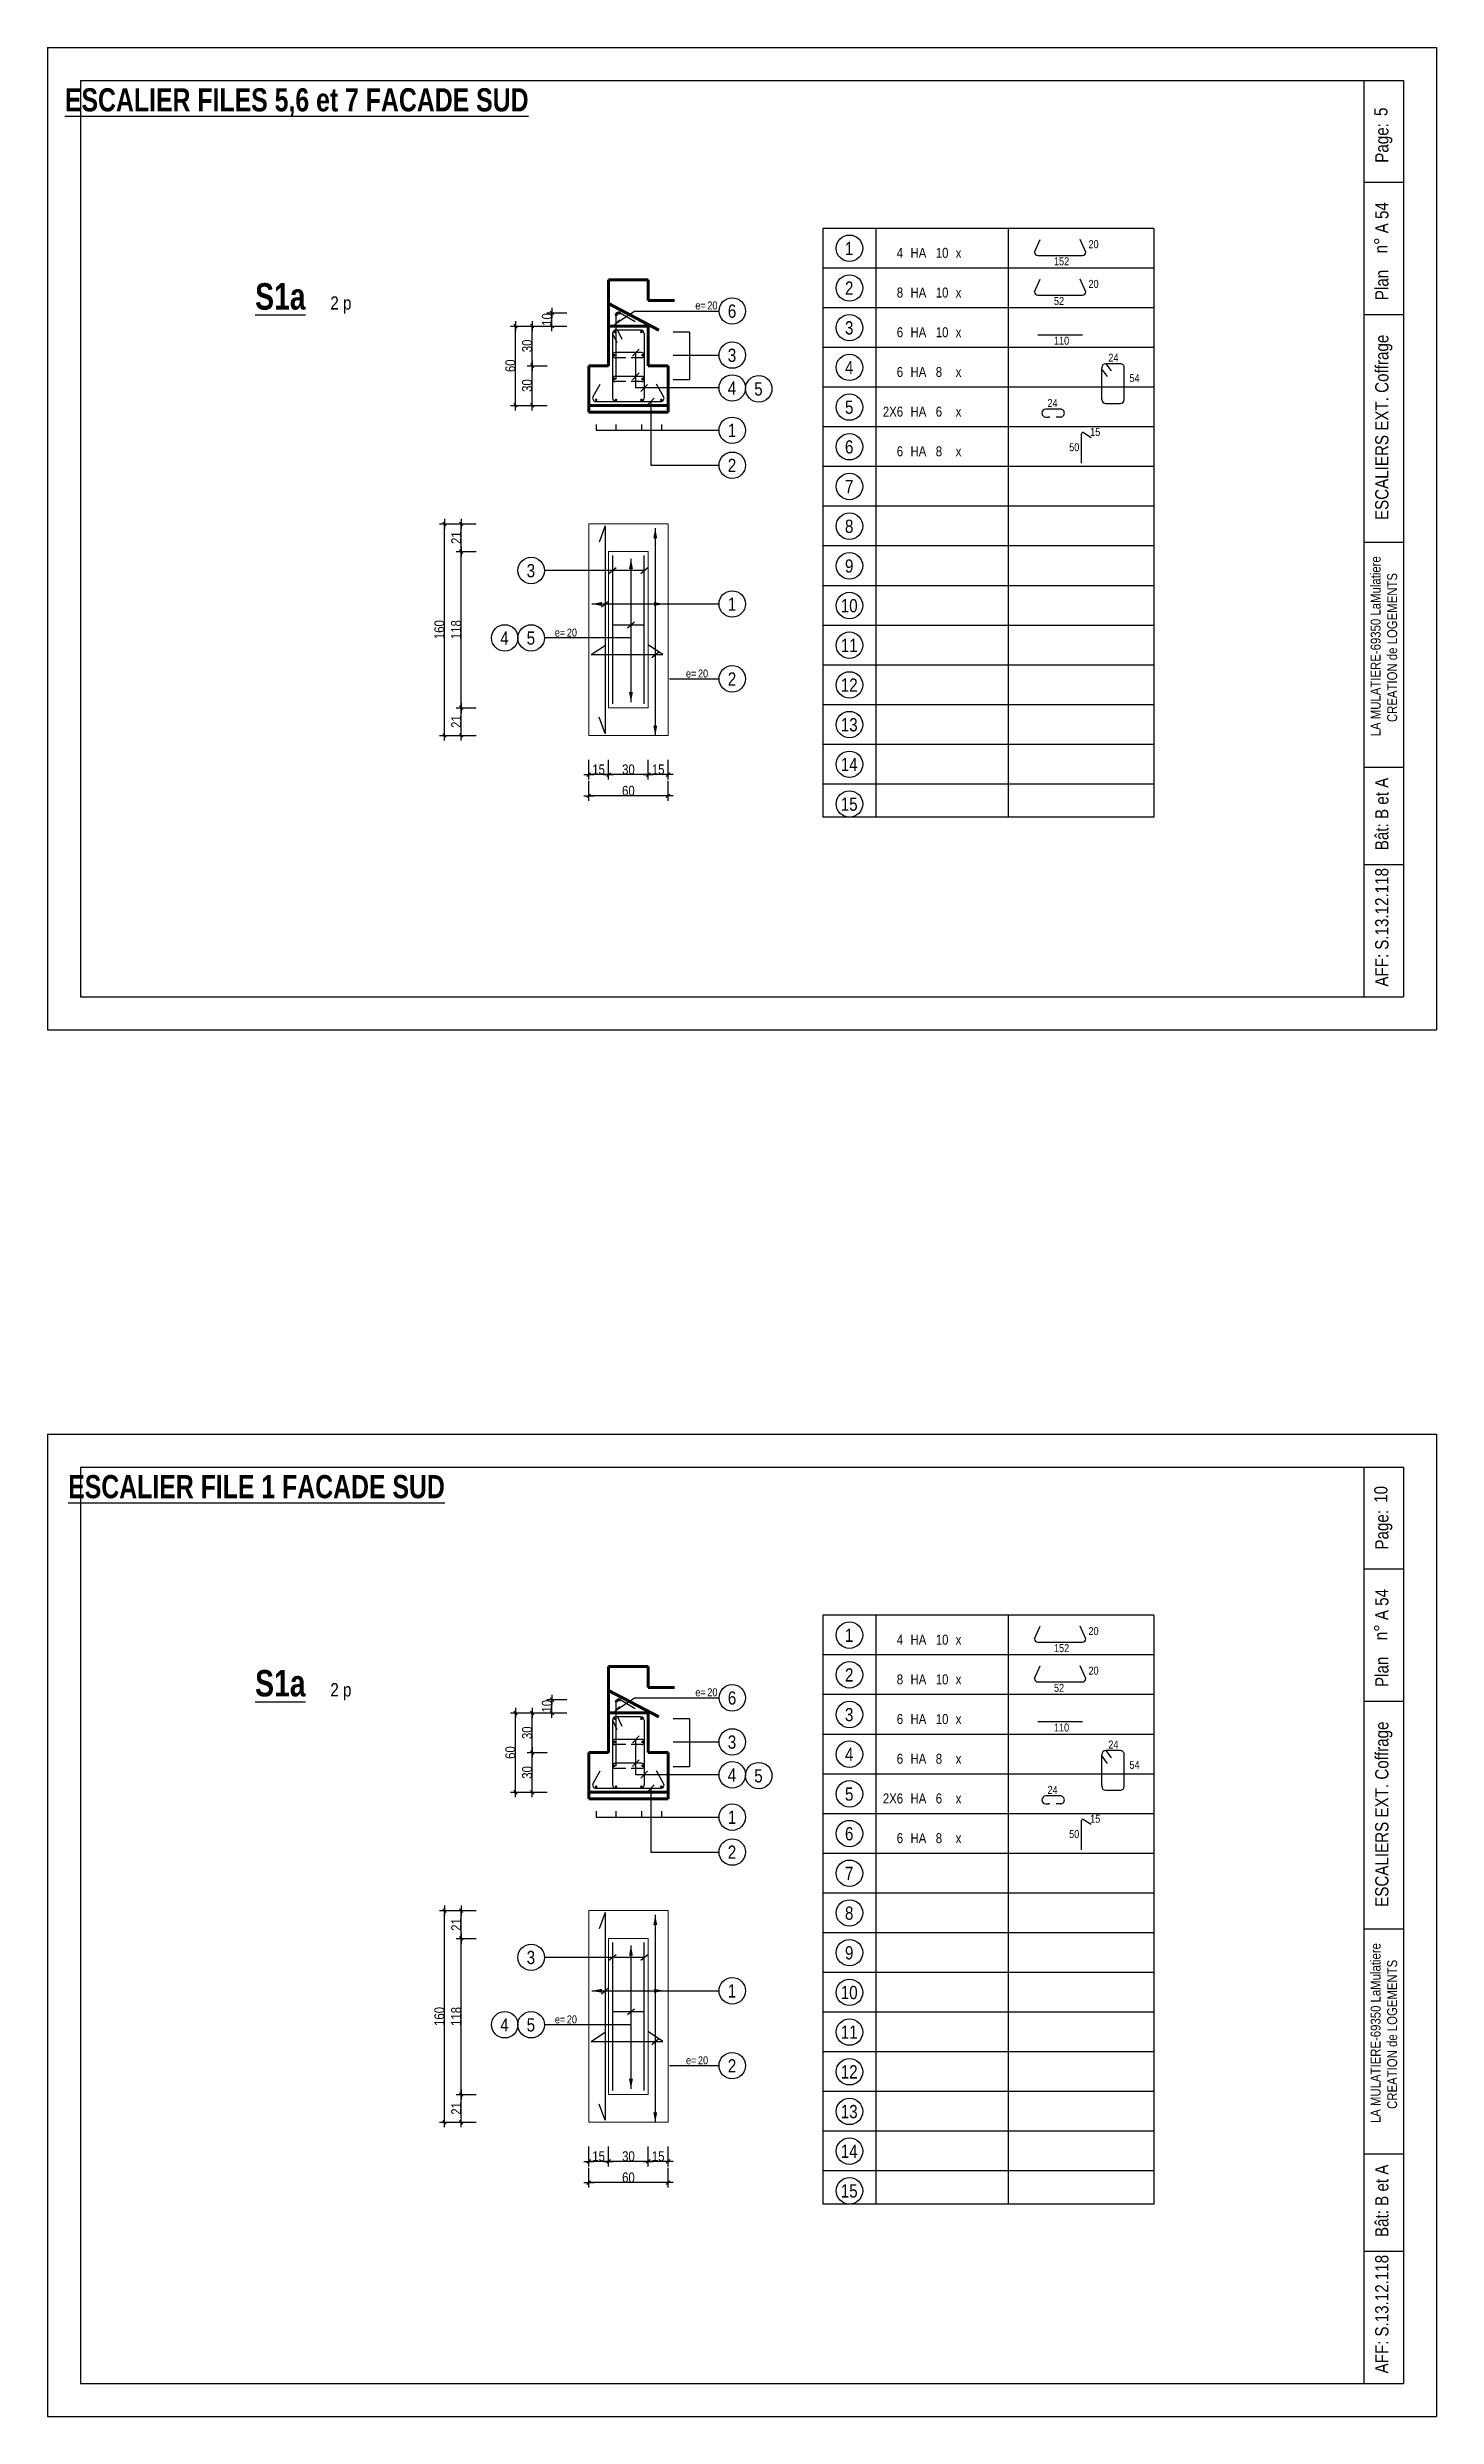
# Model space of a CAD drawing. Header units: centimetres. Extents: x 40138 to 55380, y -25189 to -21608.
# Drawn here: x 53280 to 55380, y -25189 to -21608 of the extents above; entities that cross this region are included whole.
import ezdxf
from ezdxf.enums import TextEntityAlignment as Align

# ---------------------------------------------------------------- set-up
doc = ezdxf.new("R2010")
doc.units = ezdxf.units.CM
doc.header["$LTSCALE"] = 25.4
doc.header["$PDMODE"] = 1
doc.header["$PDSIZE"] = -2
doc.linetypes.add('TIRETPT2', pattern=[12.7, 6.35, -3.175, 0, -3.175])
for name, color, linetype in [('01_cote_gen', 4, 'Continuous'), ('01_fenetres', 171, 'Continuous'), ('01_linteaux', 2, 'Continuous'), ('01_sem', 42, 'Continuous'), ('01_texte', 230, 'Continuous'), ('AA_COTES', 2, 'Continuous')]:
    doc.layers.add(name, color=color, linetype=linetype)
doc.layers.add('01_murs_coup', color=5, linetype='Continuous', lineweight=60)
doc.styles.add('impact', font='impact.ttf')
doc.styles.add('STYLE2', font='ARIALN.TTF')
doc.dimstyles.new('JB25', dxfattribs={"dimscale": 0.1, "dimtxt": 150, "dimasz": 15, "dimexe": 0.1, "dimexo": 0.1, "dimgap": 0.09, "dimtad": 1, "dimdec": 1, "dimlfac": 0.5, "dimdsep": 46, "dimtxsty": 'STYLE2', "dimblk1": 'BOND_G', "dimblk2": 'BOND_D', "dimsah": 1, "dimcen": 1.5, "dimdle": 0.01, "dimse1": 1, "dimse2": 1, "dimclrd": 4, "dimclre": 2, "dimclrt": 6, "dimazin": 2, "dimtfac": 2.333333, "dimtdec": 1, "dimtix": 1, "dimtmove": 2, "dimatfit": 3, "dimldrblk": 'BOND_G', "dimfxl": 1, "dimtolj": 1, "dimtzin": 0, "dimarcsym": 0})

msp = doc.modelspace()

# ---------------------------------------------------------------- texts
at = {"layer": '01_texte', "style": 'impact'}
for s, p in [('%%UESCALIER FILES 5,6 et 7 FACADE SUD', (53657.04, -21714.92)), ('%%UESCALIER FILE 1 FACADE SUD', (53596.25, -23811.22))]:
    msp.add_text(s, height=35, dxfattribs=at).set_placement(p, align=Align.BOTTOM_CENTER)
at = {"layer": '01_texte', "style": 'STYLE2'}
for s, height, p in [('5', 20, (55305.83, -21711.39)), ('Page:', 20, (55307.27, -21782.07)), ('A 54', 20, (55307.27, -21888.72)), ('n%%D', 20, (55305.83, -21919.06)), ('Plan', 20, (55307.27, -21989.74)), ('ESCALIERS EXT. Coffrage', 20, (55307.27, -22322.07)), ('LA MULATIERE-69350 LaMulatiere', 15, (55295.41, -22648.98)), ('CREATION de LOGEMENTS', 15, (55320.41, -22627.5)), ('Bât: B et A', 20, (55307.27, -22821.2)), ('S.13.12.118', 20, (55307.27, -22971.7)), ('AFF:', 20, (55307.27, -23027.36)), ('10', 20, (55305.83, -23807.69)), ('Page:', 20, (55307.27, -23878.37)), ('A 54', 20, (55307.27, -23985.01)), ('n%%D', 20, (55305.83, -24015.36)), ('Plan', 20, (55307.27, -24086.04)), ('ESCALIERS EXT. Coffrage', 20, (55307.27, -24418.37)), ('LA MULATIERE-69350 LaMulatiere', 15, (55295.41, -24745.28)), ('CREATION de LOGEMENTS', 15, (55320.41, -24723.8)), ('Bât: B et A', 20, (55307.27, -24917.49)), ('S.13.12.118', 20, (55307.27, -25067.99)), ('AFF:', 20, (55307.27, -25123.66))]:
    msp.add_text(s, height=height, rotation=90, dxfattribs=at).set_placement(p)
for s, p in [('1', (54492.16, -21911.57)), ('2', (54492.16, -21971.57)), ('6', (54315.07, -22006.36)), ('3', (54492.16, -22031.57)), ('3', (54315.01, -22073.02)), ('4', (54492.16, -22091.57)), ('4', (54315.01, -22122.69)), ('5', (54354.97, -22123.98)), ('5', (54492.16, -22151.57)), ('1', (54315.01, -22186.69)), ('6', (54492.16, -22211.57)), ('2', (54315.01, -22239.5)), ('7', (54492.16, -22271.57)), ('8', (54492.16, -22331.57)), ('9', (54492.16, -22391.57)), ('3', (54011.02, -22398.64)), ('1', (54315.01, -22449.21)), ('10', (54492.16, -22451.57)), ('4', (53971.02, -22500.5)), ('5', (54011.02, -22500.5)), ('11', (54492.16, -22511.57)), ('2', (54315.01, -22562.39)), ('12', (54492.16, -22571.57)), ('13', (54492.16, -22631.57)), ('14', (54492.16, -22691.57)), ('15', (54492.16, -22751.57)), ('1', (54492.16, -24007.87)), ('2', (54492.16, -24067.87)), ('6', (54315.07, -24102.66)), ('3', (54492.16, -24127.87)), ('3', (54315.01, -24169.32)), ('4', (54315.01, -24218.99)), ('4', (54492.16, -24187.87)), ('5', (54354.97, -24220.28)), ('5', (54492.16, -24247.87)), ('1', (54315.01, -24282.99)), ('6', (54492.16, -24307.87)), ('2', (54315.01, -24335.8)), ('7', (54492.16, -24367.87)), ('8', (54492.16, -24427.87)), ('3', (54011.02, -24494.94)), ('9', (54492.16, -24487.87)), ('1', (54315.01, -24545.51)), ('10', (54492.16, -24547.87)), ('4', (53971.02, -24596.8)), ('5', (54011.02, -24596.8)), ('11', (54492.16, -24607.87)), ('2', (54315.01, -24658.69)), ('12', (54492.16, -24667.87)), ('13', (54492.16, -24727.87)), ('14', (54492.16, -24787.87)), ('15', (54492.16, -24847.87))]:
    msp.add_text(s, height=20, dxfattribs=at).set_placement(p, align=Align.MIDDLE_CENTER)
for s, p in [('4', (54573.65, -21925.75)), ('8', (54573.65, -21985.75)), ('6', (54573.65, -22045.75)), ('6', (54573.65, -22105.75)), ('2X6', (54573.65, -22165.75)), ('6', (54573.65, -22225.75)), ('4', (54573.65, -24022.04)), ('8', (54573.65, -24082.04)), ('6', (54573.65, -24142.04)), ('6', (54573.65, -24202.04)), ('2X6', (54573.65, -24262.04)), ('6', (54573.65, -24322.04))]:
    msp.add_text(s, height=15, dxfattribs=at).set_placement(p, align=Align.RIGHT)
at = {"layer": '01_texte'}
for s, height, style, p in [('HA', 15, 'STYLE2', (54584.86, -21925.75)), ('10', 15, 'STYLE2', (54623.02, -21925.75)), ('x', 15, 'STYLE2', (54653.12, -21925.75)), ('20', 12, 'STYLE2', (54853.91, -21911.17)), ('152', 12, 'STYLE2', (54801.71, -21937.01)), ('%%US1a', 40, 'impact', (53594.14, -22004.05)), ('2 p', 20, 'STYLE2', (53707.9, -22004)), ('HA', 15, 'STYLE2', (54584.86, -21985.75)), ('10', 15, 'STYLE2', (54623.02, -21985.75)), ('x', 15, 'STYLE2', (54653.12, -21985.75)), ('52', 12, 'STYLE2', (54801.71, -21997.01)), ('20', 12, 'STYLE2', (54853.91, -21971.17)), ('e= ', 12, 'STYLE2', (54259.57, -22003.73)), ('20', 12, 'STYLE2', (54277.73, -22003.73)), ('HA', 15, 'STYLE2', (54584.86, -22045.75)), ('10', 15, 'STYLE2', (54623.02, -22045.75)), ('x', 15, 'STYLE2', (54653.12, -22045.75)), ('110', 12, 'STYLE2', (54801.71, -22057.01)), ('HA', 15, 'STYLE2', (54584.86, -22105.75)), ('8', 15, 'STYLE2', (54623.02, -22105.75)), ('x', 15, 'STYLE2', (54653.12, -22105.75)), ('24', 12, 'STYLE2', (54883.84, -22082.75)), ('54', 12, 'STYLE2', (54915.88, -22113.54)), ('HA', 15, 'STYLE2', (54584.86, -22165.75)), ('6', 15, 'STYLE2', (54623.02, -22165.75)), ('x', 15, 'STYLE2', (54653.12, -22165.75)), ('24', 12, 'STYLE2', (54791.96, -22151.27)), ('15', 12, 'STYLE2', (54856.38, -22194.93)), ('HA', 15, 'STYLE2', (54584.86, -22225.75)), ('8', 15, 'STYLE2', (54623.02, -22225.75)), ('x', 15, 'STYLE2', (54653.12, -22225.75)), ('50', 12, 'STYLE2', (54824.67, -22218.08)), ('e= ', 12, 'STYLE2', (54047.2, -22498.22)), ('20', 12, 'STYLE2', (54065.36, -22498.22)), ('e= ', 12, 'STYLE2', (54245.43, -22560.11)), ('20', 12, 'STYLE2', (54263.59, -22560.11)), ('HA', 15, 'STYLE2', (54584.86, -24022.04)), ('10', 15, 'STYLE2', (54623.02, -24022.04)), ('x', 15, 'STYLE2', (54653.12, -24022.04)), ('152', 12, 'STYLE2', (54801.71, -24033.31)), ('20', 12, 'STYLE2', (54853.91, -24007.47)), ('%%US1a', 40, 'impact', (53594.14, -24100.34)), ('20', 12, 'STYLE2', (54853.91, -24067.47)), ('2 p', 20, 'STYLE2', (53707.9, -24100.3)), ('e= ', 12, 'STYLE2', (54259.57, -24100.03)), ('20', 12, 'STYLE2', (54277.73, -24100.03)), ('HA', 15, 'STYLE2', (54584.86, -24082.04)), ('10', 15, 'STYLE2', (54623.02, -24082.04)), ('x', 15, 'STYLE2', (54653.12, -24082.04)), ('52', 12, 'STYLE2', (54801.71, -24093.31)), ('HA', 15, 'STYLE2', (54584.86, -24142.04)), ('10', 15, 'STYLE2', (54623.02, -24142.04)), ('x', 15, 'STYLE2', (54653.12, -24142.04)), ('110', 12, 'STYLE2', (54801.71, -24153.31)), ('24', 12, 'STYLE2', (54883.84, -24179.05)), ('HA', 15, 'STYLE2', (54584.86, -24202.04)), ('8', 15, 'STYLE2', (54623.02, -24202.04)), ('x', 15, 'STYLE2', (54653.12, -24202.04)), ('54', 12, 'STYLE2', (54915.88, -24209.84)), ('24', 12, 'STYLE2', (54791.96, -24247.57)), ('HA', 15, 'STYLE2', (54584.86, -24262.04)), ('6', 15, 'STYLE2', (54623.02, -24262.04)), ('x', 15, 'STYLE2', (54653.12, -24262.04)), ('15', 12, 'STYLE2', (54856.38, -24291.23)), ('HA', 15, 'STYLE2', (54584.86, -24322.04)), ('8', 15, 'STYLE2', (54623.02, -24322.04)), ('x', 15, 'STYLE2', (54653.12, -24322.04)), ('50', 12, 'STYLE2', (54824.67, -24314.38)), ('e= ', 12, 'STYLE2', (54047.2, -24594.52)), ('20', 12, 'STYLE2', (54065.36, -24594.52)), ('e= ', 12, 'STYLE2', (54245.43, -24656.4)), ('20', 12, 'STYLE2', (54263.59, -24656.4))]:
    msp.add_text(s, height=height, dxfattribs=dict(at, style=style)).set_placement(p)

# ---------------------------------------------------------------- blocks, each defined once
blk = doc.blocks.new('BOND_G')
at = {"layer": 'AA_COTES', "color": 0}
for p, q in [((5, 0), (-5, 0)), ((1.8, 1.8), (-1.8, -1.8)), ((0, -5), (0, 15))]:
    blk.add_line(p, q, dxfattribs=at)
blk = doc.blocks.new('BOND_D')
at = {"layer": 'AA_COTES', "color": 0}
for p, q in [((5, 0), (-5, 0)), ((-1.8, -1.8), (1.8, 1.8)), ((0, 5), (0, -15))]:
    blk.add_line(p, q, dxfattribs=at)
blk = doc.blocks.new('*D422')
at = {"layer": '01_cote_gen', "color": 4, "linetype": 'Continuous', "lineweight": -2, "transparency": 16777216}
blk.add_line((53880.4, -22646.3), (53880.4, -22329.3), dxfattribs=at)
at = {"layer": 'Defpoints', "color": 0, "linetype": 'Continuous', "transparency": 16777216}
for p in [(53880.4, -22327.8), (53932.9, -22327.8), (53932.9, -22647.8)]:
    blk.add_point(p, dxfattribs=at)
at = {"layer": '01_cote_gen', "color": 4, "linetype": 'Continuous', "lineweight": -2, "transparency": 16777216, "xscale": 1.5, "yscale": 1.5, "zscale": 1.5}
for name, p, rotation in [('BOND_D', (53880.4, -22327.8), 90), ('BOND_G', (53880.4, -22647.8), 270)]:
    blk.add_blockref(name, p, dxfattribs=dict(at, rotation=rotation))
at = {"layer": '01_cote_gen', "color": 6, "linetype": 'Continuous', "lineweight": 0, "transparency": 16777216, "insert": (53872.7, -22487.8), "char_height": 15, "attachment_point": 5, "rotation": 90, "style": 'STYLE2'}
blk.add_mtext('\\A1;160', dxfattribs=at)
blk = doc.blocks.new('*D429')
at = {"layer": '01_cote_gen', "color": 4, "linetype": 'Continuous', "lineweight": -2, "transparency": 16777216}
blk.add_line((54216.9, -22739), (54099.9, -22739), dxfattribs=at)
at = {"layer": 'Defpoints', "color": 0, "linetype": 'Continuous', "transparency": 16777216}
for p in [(54098.4, -22629), (54218.4, -22629), (54098.4, -22739)]:
    blk.add_point(p, dxfattribs=at)
at = {"layer": '01_cote_gen', "color": 4, "linetype": 'Continuous', "lineweight": -2, "transparency": 16777216, "xscale": 1.5, "yscale": 1.5, "zscale": 1.5, "rotation": 180}
blk.add_blockref('BOND_D', (54098.4, -22739), dxfattribs=at)
at = {"layer": '01_cote_gen', "color": 4, "linetype": 'Continuous', "lineweight": -2, "transparency": 16777216, "xscale": 1.5, "yscale": 1.5, "zscale": 1.5}
blk.add_blockref('BOND_G', (54218.4, -22739), dxfattribs=at)
at = {"layer": '01_cote_gen', "color": 6, "linetype": 'Continuous', "lineweight": 0, "transparency": 16777216, "insert": (54158.4, -22731.4), "char_height": 15, "attachment_point": 5, "style": 'STYLE2'}
blk.add_mtext('\\A1;60', dxfattribs=at)
blk = doc.blocks.new('*D430')
at = {"layer": '01_cote_gen', "color": 4, "linetype": 'Continuous', "lineweight": -2, "transparency": 16777216}
blk.add_line((54216.9, -22706.9), (54189.9, -22706.9), dxfattribs=at)
at = {"layer": 'Defpoints', "color": 0, "linetype": 'Continuous', "transparency": 16777216}
for p in [(54188.4, -22605.8), (54218.4, -22605.8), (54188.4, -22706.9)]:
    blk.add_point(p, dxfattribs=at)
at = {"layer": '01_cote_gen', "color": 4, "linetype": 'Continuous', "lineweight": -2, "transparency": 16777216, "xscale": 1.5, "yscale": 1.5, "zscale": 1.5, "rotation": 180}
blk.add_blockref('BOND_D', (54188.4, -22706.9), dxfattribs=at)
at = {"layer": '01_cote_gen', "color": 4, "linetype": 'Continuous', "lineweight": -2, "transparency": 16777216, "xscale": 1.5, "yscale": 1.5, "zscale": 1.5}
blk.add_blockref('BOND_G', (54218.4, -22706.9), dxfattribs=at)
at = {"layer": '01_cote_gen', "color": 6, "linetype": 'Continuous', "lineweight": 0, "transparency": 16777216, "insert": (54203.4, -22699.2), "char_height": 15, "attachment_point": 5, "style": 'STYLE2'}
blk.add_mtext('\\A1;15', dxfattribs=at)
blk = doc.blocks.new('*D431')
at = {"layer": '01_cote_gen', "color": 4, "linetype": 'Continuous', "lineweight": -2, "transparency": 16777216}
blk.add_line((54186.9, -22706.9), (54129.9, -22706.9), dxfattribs=at)
at = {"layer": 'Defpoints', "color": 0, "linetype": 'Continuous', "transparency": 16777216}
for p in [(54128.4, -22605.8), (54188.4, -22605.8), (54128.4, -22706.9)]:
    blk.add_point(p, dxfattribs=at)
at = {"layer": '01_cote_gen', "color": 4, "linetype": 'Continuous', "lineweight": -2, "transparency": 16777216, "xscale": 1.5, "yscale": 1.5, "zscale": 1.5, "rotation": 180}
blk.add_blockref('BOND_D', (54128.4, -22706.9), dxfattribs=at)
at = {"layer": '01_cote_gen', "color": 4, "linetype": 'Continuous', "lineweight": -2, "transparency": 16777216, "xscale": 1.5, "yscale": 1.5, "zscale": 1.5}
blk.add_blockref('BOND_G', (54188.4, -22706.9), dxfattribs=at)
at = {"layer": '01_cote_gen', "color": 6, "linetype": 'Continuous', "lineweight": 0, "transparency": 16777216, "insert": (54158.4, -22699.2), "char_height": 15, "attachment_point": 5, "style": 'STYLE2'}
blk.add_mtext('\\A1;30', dxfattribs=at)
blk = doc.blocks.new('*D432')
at = {"layer": '01_cote_gen', "color": 4, "linetype": 'Continuous', "lineweight": -2, "transparency": 16777216}
blk.add_line((54126.9, -22706.9), (54099.9, -22706.9), dxfattribs=at)
at = {"layer": 'Defpoints', "color": 0, "linetype": 'Continuous', "transparency": 16777216}
for p in [(54098.4, -22594.8), (54128.4, -22605.8), (54098.4, -22706.9)]:
    blk.add_point(p, dxfattribs=at)
at = {"layer": '01_cote_gen', "color": 4, "linetype": 'Continuous', "lineweight": -2, "transparency": 16777216, "xscale": 1.5, "yscale": 1.5, "zscale": 1.5, "rotation": 180}
blk.add_blockref('BOND_D', (54098.4, -22706.9), dxfattribs=at)
at = {"layer": '01_cote_gen', "color": 4, "linetype": 'Continuous', "lineweight": -2, "transparency": 16777216, "xscale": 1.5, "yscale": 1.5, "zscale": 1.5}
blk.add_blockref('BOND_G', (54128.4, -22706.9), dxfattribs=at)
at = {"layer": '01_cote_gen', "color": 6, "linetype": 'Continuous', "lineweight": 0, "transparency": 16777216, "insert": (54113.4, -22699.2), "char_height": 15, "attachment_point": 5, "style": 'STYLE2'}
blk.add_mtext('\\A1;15', dxfattribs=at)
blk = doc.blocks.new('*D423')
at = {"layer": '01_cote_gen', "color": 4, "linetype": 'Continuous', "lineweight": -2, "transparency": 16777216}
blk.add_line((53905.6, -22646.3), (53905.6, -22607.3), dxfattribs=at)
at = {"layer": 'Defpoints', "color": 0, "linetype": 'Continuous', "transparency": 16777216}
for p in [(53905.6, -22605.8), (54195.7, -22605.8), (54135.7, -22647.8)]:
    blk.add_point(p, dxfattribs=at)
at = {"layer": '01_cote_gen', "color": 4, "linetype": 'Continuous', "lineweight": -2, "transparency": 16777216, "xscale": 1.5, "yscale": 1.5, "zscale": 1.5}
for name, p, rotation in [('BOND_D', (53905.6, -22605.8), 90), ('BOND_G', (53905.6, -22647.8), 270)]:
    blk.add_blockref(name, p, dxfattribs=dict(at, rotation=rotation))
at = {"layer": '01_cote_gen', "color": 6, "linetype": 'Continuous', "lineweight": 0, "transparency": 16777216, "insert": (53898.1, -22626.8), "char_height": 15, "attachment_point": 5, "rotation": 90, "style": 'STYLE2'}
blk.add_mtext('\\A1;21', dxfattribs=at)
blk = doc.blocks.new('*D424')
at = {"layer": '01_cote_gen', "color": 4, "linetype": 'Continuous', "lineweight": -2, "transparency": 16777216}
blk.add_line((53905.6, -22604.3), (53905.6, -22371.3), dxfattribs=at)
at = {"layer": 'Defpoints', "color": 0, "linetype": 'Continuous', "transparency": 16777216}
for p in [(53905.6, -22369.8), (54195.7, -22369.8), (53928.1, -22605.8)]:
    blk.add_point(p, dxfattribs=at)
at = {"layer": '01_cote_gen', "color": 4, "linetype": 'Continuous', "lineweight": -2, "transparency": 16777216, "xscale": 1.5, "yscale": 1.5, "zscale": 1.5}
for name, p, rotation in [('BOND_D', (53905.6, -22369.8), 90), ('BOND_G', (53905.6, -22605.8), 270)]:
    blk.add_blockref(name, p, dxfattribs=dict(at, rotation=rotation))
at = {"layer": '01_cote_gen', "color": 6, "linetype": 'Continuous', "lineweight": 0, "transparency": 16777216, "insert": (53898, -22487.8), "char_height": 15, "attachment_point": 5, "rotation": 90, "style": 'STYLE2'}
blk.add_mtext('\\A1;118', dxfattribs=at)
blk = doc.blocks.new('*D425')
at = {"layer": '01_cote_gen', "color": 4, "linetype": 'Continuous', "lineweight": -2, "transparency": 16777216}
blk.add_line((53905.6, -22368.3), (53905.6, -22329.3), dxfattribs=at)
at = {"layer": 'Defpoints', "color": 0, "linetype": 'Continuous', "transparency": 16777216}
for p in [(53902.9, -22327.8), (53905.6, -22327.8), (53928.1, -22369.8)]:
    blk.add_point(p, dxfattribs=at)
at = {"layer": '01_cote_gen', "color": 4, "linetype": 'Continuous', "lineweight": -2, "transparency": 16777216, "xscale": 1.5, "yscale": 1.5, "zscale": 1.5}
for name, p, rotation in [('BOND_D', (53905.6, -22327.8), 90), ('BOND_G', (53905.6, -22369.8), 270)]:
    blk.add_blockref(name, p, dxfattribs=dict(at, rotation=rotation))
at = {"layer": '01_cote_gen', "color": 6, "linetype": 'Continuous', "lineweight": 0, "transparency": 16777216, "insert": (53898.1, -22348.8), "char_height": 15, "attachment_point": 5, "rotation": 90, "style": 'STYLE2'}
blk.add_mtext('\\A1;21', dxfattribs=at)
blk = doc.blocks.new('*D426')
at = {"layer": '01_cote_gen', "color": 4, "linetype": 'Continuous', "lineweight": -2, "transparency": 16777216}
blk.add_line((54013, -22147.4), (54013, -22090.4), dxfattribs=at)
at = {"layer": 'Defpoints', "color": 0, "linetype": 'Continuous', "transparency": 16777216}
for p in [(54013, -22088.9), (54080.2, -22088.9), (54080.2, -22148.9)]:
    blk.add_point(p, dxfattribs=at)
at = {"layer": '01_cote_gen', "color": 4, "linetype": 'Continuous', "lineweight": -2, "transparency": 16777216, "xscale": 1.5, "yscale": 1.5, "zscale": 1.5}
for name, p, rotation in [('BOND_D', (54013, -22088.9), 90), ('BOND_G', (54013, -22148.9), 270)]:
    blk.add_blockref(name, p, dxfattribs=dict(at, rotation=rotation))
at = {"layer": '01_cote_gen', "color": 6, "linetype": 'Continuous', "lineweight": 0, "transparency": 16777216, "insert": (54005.3, -22118.9), "char_height": 15, "attachment_point": 5, "rotation": 90, "style": 'STYLE2'}
blk.add_mtext('\\A1;30', dxfattribs=at)
blk = doc.blocks.new('*D427')
at = {"layer": '01_cote_gen', "color": 4, "linetype": 'Continuous', "lineweight": -2, "transparency": 16777216}
blk.add_line((54013, -22087.4), (54013, -22030.4), dxfattribs=at)
at = {"layer": 'Defpoints', "color": 0, "linetype": 'Continuous', "transparency": 16777216}
for p in [(54013, -22028.9), (54110.2, -22028.9), (54110.2, -22088.9)]:
    blk.add_point(p, dxfattribs=at)
at = {"layer": '01_cote_gen', "color": 4, "linetype": 'Continuous', "lineweight": -2, "transparency": 16777216, "xscale": 1.5, "yscale": 1.5, "zscale": 1.5}
for name, p, rotation in [('BOND_D', (54013, -22028.9), 90), ('BOND_G', (54013, -22088.9), 270)]:
    blk.add_blockref(name, p, dxfattribs=dict(at, rotation=rotation))
at = {"layer": '01_cote_gen', "color": 6, "linetype": 'Continuous', "lineweight": 0, "transparency": 16777216, "insert": (54005.3, -22058.9), "char_height": 15, "attachment_point": 5, "rotation": 90, "style": 'STYLE2'}
blk.add_mtext('\\A1;30', dxfattribs=at)
blk = doc.blocks.new('*D428')
at = {"layer": '01_cote_gen', "color": 4, "linetype": 'Continuous', "lineweight": -2, "transparency": 16777216}
blk.add_line((53987.7, -22147.4), (53987.7, -22030.4), dxfattribs=at)
at = {"layer": 'Defpoints', "color": 0, "linetype": 'Continuous', "transparency": 16777216}
for p in [(53987.7, -22028.9), (54112.6, -22028.9), (54082.6, -22148.9)]:
    blk.add_point(p, dxfattribs=at)
at = {"layer": '01_cote_gen', "color": 4, "linetype": 'Continuous', "lineweight": -2, "transparency": 16777216, "xscale": 1.5, "yscale": 1.5, "zscale": 1.5}
for name, p, rotation in [('BOND_D', (53987.7, -22028.9), 90), ('BOND_G', (53987.7, -22148.9), 270)]:
    blk.add_blockref(name, p, dxfattribs=dict(at, rotation=rotation))
at = {"layer": '01_cote_gen', "color": 6, "linetype": 'Continuous', "lineweight": 0, "transparency": 16777216, "insert": (53980, -22088.9), "char_height": 15, "attachment_point": 5, "rotation": 90, "style": 'STYLE2'}
blk.add_mtext('\\A1;60', dxfattribs=at)
blk = doc.blocks.new('*D433')
at = {"layer": '01_cote_gen', "color": 4, "linetype": 'Continuous', "lineweight": -2, "transparency": 16777216}
blk.add_line((54042.8, -22027.4), (54042.8, -22010.4), dxfattribs=at)
at = {"layer": 'Defpoints', "color": 0, "linetype": 'Continuous', "transparency": 16777216}
for p in [(54042.8, -22008.9), (54134.5, -22008.9), (54132, -22028.9)]:
    blk.add_point(p, dxfattribs=at)
at = {"layer": '01_cote_gen', "color": 4, "linetype": 'Continuous', "lineweight": -2, "transparency": 16777216, "xscale": 1.5, "yscale": 1.5, "zscale": 1.5}
for name, p, rotation in [('BOND_D', (54042.8, -22008.9), 90), ('BOND_G', (54042.8, -22028.9), 270)]:
    blk.add_blockref(name, p, dxfattribs=dict(at, rotation=rotation))
at = {"layer": '01_cote_gen', "color": 6, "linetype": 'Continuous', "lineweight": 0, "transparency": 16777216, "insert": (54035.2, -22018.9), "char_height": 15, "attachment_point": 5, "rotation": 90, "style": 'STYLE2'}
blk.add_mtext('\\A1;10', dxfattribs=at)
blk = doc.blocks.new('*D504')
at = {"layer": '01_cote_gen', "color": 4, "linetype": 'Continuous', "lineweight": -2, "transparency": 16777216}
blk.add_line((53880.4, -24742.6), (53880.4, -24425.6), dxfattribs=at)
at = {"layer": 'Defpoints', "color": 0, "linetype": 'Continuous', "transparency": 16777216}
for p in [(53880.4, -24424.1), (53932.9, -24424.1), (53932.9, -24744.1)]:
    blk.add_point(p, dxfattribs=at)
at = {"layer": '01_cote_gen', "color": 4, "linetype": 'Continuous', "lineweight": -2, "transparency": 16777216, "xscale": 1.5, "yscale": 1.5, "zscale": 1.5}
for name, p, rotation in [('BOND_D', (53880.4, -24424.1), 90), ('BOND_G', (53880.4, -24744.1), 270)]:
    blk.add_blockref(name, p, dxfattribs=dict(at, rotation=rotation))
at = {"layer": '01_cote_gen', "color": 6, "linetype": 'Continuous', "lineweight": 0, "transparency": 16777216, "insert": (53872.7, -24584.1), "char_height": 15, "attachment_point": 5, "rotation": 90, "style": 'STYLE2'}
blk.add_mtext('\\A1;160', dxfattribs=at)
blk = doc.blocks.new('*D515')
at = {"layer": '01_cote_gen', "color": 4, "linetype": 'Continuous', "lineweight": -2, "transparency": 16777216}
blk.add_line((54216.9, -24835.3), (54099.9, -24835.3), dxfattribs=at)
at = {"layer": 'Defpoints', "color": 0, "linetype": 'Continuous', "transparency": 16777216}
for p in [(54098.4, -24725.3), (54218.4, -24725.3), (54098.4, -24835.3)]:
    blk.add_point(p, dxfattribs=at)
at = {"layer": '01_cote_gen', "color": 4, "linetype": 'Continuous', "lineweight": -2, "transparency": 16777216, "xscale": 1.5, "yscale": 1.5, "zscale": 1.5, "rotation": 180}
blk.add_blockref('BOND_D', (54098.4, -24835.3), dxfattribs=at)
at = {"layer": '01_cote_gen', "color": 4, "linetype": 'Continuous', "lineweight": -2, "transparency": 16777216, "xscale": 1.5, "yscale": 1.5, "zscale": 1.5}
blk.add_blockref('BOND_G', (54218.4, -24835.3), dxfattribs=at)
at = {"layer": '01_cote_gen', "color": 6, "linetype": 'Continuous', "lineweight": 0, "transparency": 16777216, "insert": (54158.4, -24827.6), "char_height": 15, "attachment_point": 5, "style": 'STYLE2'}
blk.add_mtext('\\A1;60', dxfattribs=at)
blk = doc.blocks.new('*D516')
at = {"layer": '01_cote_gen', "color": 4, "linetype": 'Continuous', "lineweight": -2, "transparency": 16777216}
blk.add_line((54216.9, -24803.2), (54189.9, -24803.2), dxfattribs=at)
at = {"layer": 'Defpoints', "color": 0, "linetype": 'Continuous', "transparency": 16777216}
for p in [(54188.4, -24702.1), (54218.4, -24702.1), (54188.4, -24803.2)]:
    blk.add_point(p, dxfattribs=at)
at = {"layer": '01_cote_gen', "color": 4, "linetype": 'Continuous', "lineweight": -2, "transparency": 16777216, "xscale": 1.5, "yscale": 1.5, "zscale": 1.5, "rotation": 180}
blk.add_blockref('BOND_D', (54188.4, -24803.2), dxfattribs=at)
at = {"layer": '01_cote_gen', "color": 4, "linetype": 'Continuous', "lineweight": -2, "transparency": 16777216, "xscale": 1.5, "yscale": 1.5, "zscale": 1.5}
blk.add_blockref('BOND_G', (54218.4, -24803.2), dxfattribs=at)
at = {"layer": '01_cote_gen', "color": 6, "linetype": 'Continuous', "lineweight": 0, "transparency": 16777216, "insert": (54203.4, -24795.5), "char_height": 15, "attachment_point": 5, "style": 'STYLE2'}
blk.add_mtext('\\A1;15', dxfattribs=at)
blk = doc.blocks.new('*D517')
at = {"layer": '01_cote_gen', "color": 4, "linetype": 'Continuous', "lineweight": -2, "transparency": 16777216}
blk.add_line((54186.9, -24803.2), (54129.9, -24803.2), dxfattribs=at)
at = {"layer": 'Defpoints', "color": 0, "linetype": 'Continuous', "transparency": 16777216}
for p in [(54128.4, -24702.1), (54188.4, -24702.1), (54128.4, -24803.2)]:
    blk.add_point(p, dxfattribs=at)
at = {"layer": '01_cote_gen', "color": 4, "linetype": 'Continuous', "lineweight": -2, "transparency": 16777216, "xscale": 1.5, "yscale": 1.5, "zscale": 1.5, "rotation": 180}
blk.add_blockref('BOND_D', (54128.4, -24803.2), dxfattribs=at)
at = {"layer": '01_cote_gen', "color": 4, "linetype": 'Continuous', "lineweight": -2, "transparency": 16777216, "xscale": 1.5, "yscale": 1.5, "zscale": 1.5}
blk.add_blockref('BOND_G', (54188.4, -24803.2), dxfattribs=at)
at = {"layer": '01_cote_gen', "color": 6, "linetype": 'Continuous', "lineweight": 0, "transparency": 16777216, "insert": (54158.4, -24795.5), "char_height": 15, "attachment_point": 5, "style": 'STYLE2'}
blk.add_mtext('\\A1;30', dxfattribs=at)
blk = doc.blocks.new('*D518')
at = {"layer": '01_cote_gen', "color": 4, "linetype": 'Continuous', "lineweight": -2, "transparency": 16777216}
blk.add_line((54126.9, -24803.2), (54099.9, -24803.2), dxfattribs=at)
at = {"layer": 'Defpoints', "color": 0, "linetype": 'Continuous', "transparency": 16777216}
for p in [(54098.4, -24691.1), (54128.4, -24702.1), (54098.4, -24803.2)]:
    blk.add_point(p, dxfattribs=at)
at = {"layer": '01_cote_gen', "color": 4, "linetype": 'Continuous', "lineweight": -2, "transparency": 16777216, "xscale": 1.5, "yscale": 1.5, "zscale": 1.5, "rotation": 180}
blk.add_blockref('BOND_D', (54098.4, -24803.2), dxfattribs=at)
at = {"layer": '01_cote_gen', "color": 4, "linetype": 'Continuous', "lineweight": -2, "transparency": 16777216, "xscale": 1.5, "yscale": 1.5, "zscale": 1.5}
blk.add_blockref('BOND_G', (54128.4, -24803.2), dxfattribs=at)
at = {"layer": '01_cote_gen', "color": 6, "linetype": 'Continuous', "lineweight": 0, "transparency": 16777216, "insert": (54113.4, -24795.5), "char_height": 15, "attachment_point": 5, "style": 'STYLE2'}
blk.add_mtext('\\A1;15', dxfattribs=at)
blk = doc.blocks.new('*D505')
at = {"layer": '01_cote_gen', "color": 4, "linetype": 'Continuous', "lineweight": -2, "transparency": 16777216}
blk.add_line((53905.6, -24742.6), (53905.6, -24703.6), dxfattribs=at)
at = {"layer": 'Defpoints', "color": 0, "linetype": 'Continuous', "transparency": 16777216}
for p in [(53905.6, -24702.1), (54195.7, -24702.1), (54135.7, -24744.1)]:
    blk.add_point(p, dxfattribs=at)
at = {"layer": '01_cote_gen', "color": 4, "linetype": 'Continuous', "lineweight": -2, "transparency": 16777216, "xscale": 1.5, "yscale": 1.5, "zscale": 1.5}
for name, p, rotation in [('BOND_D', (53905.6, -24702.1), 90), ('BOND_G', (53905.6, -24744.1), 270)]:
    blk.add_blockref(name, p, dxfattribs=dict(at, rotation=rotation))
at = {"layer": '01_cote_gen', "color": 6, "linetype": 'Continuous', "lineweight": 0, "transparency": 16777216, "insert": (53898.1, -24723.1), "char_height": 15, "attachment_point": 5, "rotation": 90, "style": 'STYLE2'}
blk.add_mtext('\\A1;21', dxfattribs=at)
blk = doc.blocks.new('*D506')
at = {"layer": '01_cote_gen', "color": 4, "linetype": 'Continuous', "lineweight": -2, "transparency": 16777216}
blk.add_line((53905.6, -24700.6), (53905.6, -24467.6), dxfattribs=at)
at = {"layer": 'Defpoints', "color": 0, "linetype": 'Continuous', "transparency": 16777216}
for p in [(53905.6, -24466.1), (54195.7, -24466.1), (53928.1, -24702.1)]:
    blk.add_point(p, dxfattribs=at)
at = {"layer": '01_cote_gen', "color": 4, "linetype": 'Continuous', "lineweight": -2, "transparency": 16777216, "xscale": 1.5, "yscale": 1.5, "zscale": 1.5}
for name, p, rotation in [('BOND_D', (53905.6, -24466.1), 90), ('BOND_G', (53905.6, -24702.1), 270)]:
    blk.add_blockref(name, p, dxfattribs=dict(at, rotation=rotation))
at = {"layer": '01_cote_gen', "color": 6, "linetype": 'Continuous', "lineweight": 0, "transparency": 16777216, "insert": (53898, -24584.1), "char_height": 15, "attachment_point": 5, "rotation": 90, "style": 'STYLE2'}
blk.add_mtext('\\A1;118', dxfattribs=at)
blk = doc.blocks.new('*D507')
at = {"layer": '01_cote_gen', "color": 4, "linetype": 'Continuous', "lineweight": -2, "transparency": 16777216}
blk.add_line((53905.6, -24464.6), (53905.6, -24425.6), dxfattribs=at)
at = {"layer": 'Defpoints', "color": 0, "linetype": 'Continuous', "transparency": 16777216}
for p in [(53902.9, -24424.1), (53905.6, -24424.1), (53928.1, -24466.1)]:
    blk.add_point(p, dxfattribs=at)
at = {"layer": '01_cote_gen', "color": 4, "linetype": 'Continuous', "lineweight": -2, "transparency": 16777216, "xscale": 1.5, "yscale": 1.5, "zscale": 1.5}
for name, p, rotation in [('BOND_D', (53905.6, -24424.1), 90), ('BOND_G', (53905.6, -24466.1), 270)]:
    blk.add_blockref(name, p, dxfattribs=dict(at, rotation=rotation))
at = {"layer": '01_cote_gen', "color": 6, "linetype": 'Continuous', "lineweight": 0, "transparency": 16777216, "insert": (53898.1, -24445.1), "char_height": 15, "attachment_point": 5, "rotation": 90, "style": 'STYLE2'}
blk.add_mtext('\\A1;21', dxfattribs=at)
blk = doc.blocks.new('*D508')
at = {"layer": '01_cote_gen', "color": 4, "linetype": 'Continuous', "lineweight": -2, "transparency": 16777216}
blk.add_line((54013, -24243.7), (54013, -24186.7), dxfattribs=at)
at = {"layer": 'Defpoints', "color": 0, "linetype": 'Continuous', "transparency": 16777216}
for p in [(54013, -24185.2), (54080.2, -24185.2), (54080.2, -24245.2)]:
    blk.add_point(p, dxfattribs=at)
at = {"layer": '01_cote_gen', "color": 4, "linetype": 'Continuous', "lineweight": -2, "transparency": 16777216, "xscale": 1.5, "yscale": 1.5, "zscale": 1.5}
for name, p, rotation in [('BOND_D', (54013, -24185.2), 90), ('BOND_G', (54013, -24245.2), 270)]:
    blk.add_blockref(name, p, dxfattribs=dict(at, rotation=rotation))
at = {"layer": '01_cote_gen', "color": 6, "linetype": 'Continuous', "lineweight": 0, "transparency": 16777216, "insert": (54005.3, -24215.2), "char_height": 15, "attachment_point": 5, "rotation": 90, "style": 'STYLE2'}
blk.add_mtext('\\A1;30', dxfattribs=at)
blk = doc.blocks.new('*D509')
at = {"layer": '01_cote_gen', "color": 4, "linetype": 'Continuous', "lineweight": -2, "transparency": 16777216}
blk.add_line((54013, -24183.7), (54013, -24126.7), dxfattribs=at)
at = {"layer": 'Defpoints', "color": 0, "linetype": 'Continuous', "transparency": 16777216}
for p in [(54013, -24125.2), (54110.2, -24125.2), (54110.2, -24185.2)]:
    blk.add_point(p, dxfattribs=at)
at = {"layer": '01_cote_gen', "color": 4, "linetype": 'Continuous', "lineweight": -2, "transparency": 16777216, "xscale": 1.5, "yscale": 1.5, "zscale": 1.5}
for name, p, rotation in [('BOND_D', (54013, -24125.2), 90), ('BOND_G', (54013, -24185.2), 270)]:
    blk.add_blockref(name, p, dxfattribs=dict(at, rotation=rotation))
at = {"layer": '01_cote_gen', "color": 6, "linetype": 'Continuous', "lineweight": 0, "transparency": 16777216, "insert": (54005.3, -24155.2), "char_height": 15, "attachment_point": 5, "rotation": 90, "style": 'STYLE2'}
blk.add_mtext('\\A1;30', dxfattribs=at)
blk = doc.blocks.new('*D510')
at = {"layer": '01_cote_gen', "color": 4, "linetype": 'Continuous', "lineweight": -2, "transparency": 16777216}
blk.add_line((53987.7, -24243.7), (53987.7, -24126.7), dxfattribs=at)
at = {"layer": 'Defpoints', "color": 0, "linetype": 'Continuous', "transparency": 16777216}
for p in [(53987.7, -24125.2), (54112.6, -24125.2), (54082.6, -24245.2)]:
    blk.add_point(p, dxfattribs=at)
at = {"layer": '01_cote_gen', "color": 4, "linetype": 'Continuous', "lineweight": -2, "transparency": 16777216, "xscale": 1.5, "yscale": 1.5, "zscale": 1.5}
for name, p, rotation in [('BOND_D', (53987.7, -24125.2), 90), ('BOND_G', (53987.7, -24245.2), 270)]:
    blk.add_blockref(name, p, dxfattribs=dict(at, rotation=rotation))
at = {"layer": '01_cote_gen', "color": 6, "linetype": 'Continuous', "lineweight": 0, "transparency": 16777216, "insert": (53980, -24185.2), "char_height": 15, "attachment_point": 5, "rotation": 90, "style": 'STYLE2'}
blk.add_mtext('\\A1;60', dxfattribs=at)
blk = doc.blocks.new('*D519')
at = {"layer": '01_cote_gen', "color": 4, "linetype": 'Continuous', "lineweight": -2, "transparency": 16777216}
blk.add_line((54042.8, -24123.7), (54042.8, -24106.7), dxfattribs=at)
at = {"layer": 'Defpoints', "color": 0, "linetype": 'Continuous', "transparency": 16777216}
for p in [(54042.8, -24105.2), (54132, -24125.2), (54134.5, -24105.2)]:
    blk.add_point(p, dxfattribs=at)
at = {"layer": '01_cote_gen', "color": 4, "linetype": 'Continuous', "lineweight": -2, "transparency": 16777216, "xscale": 1.5, "yscale": 1.5, "zscale": 1.5}
for name, p, rotation in [('BOND_D', (54042.8, -24105.2), 90), ('BOND_G', (54042.8, -24125.2), 270)]:
    blk.add_blockref(name, p, dxfattribs=dict(at, rotation=rotation))
at = {"layer": '01_cote_gen', "color": 6, "linetype": 'Continuous', "lineweight": 0, "transparency": 16777216, "insert": (54035.2, -24115.2), "char_height": 15, "attachment_point": 5, "rotation": 90, "style": 'STYLE2'}
blk.add_mtext('\\A1;10', dxfattribs=at)

# ---------------------------------------------------------------- dimensions: what is measured, and where the dimension line sits
at = {"layer": '01_cote_gen', "linetype": 'Continuous', "lineweight": 0}
for base, p1, p2, picture, middle in [((53987.69, -22028.95), (54082.6, -22148.95), (54112.6, -22028.95), '*D428', (53980.02, -22088.95)), ((54012.96, -22028.95), (54110.18, -22088.95), (54110.18, -22028.95), '*D427', (54005.29, -22058.95)), ((54042.82, -22008.95), (54132, -22028.95), (54134.52, -22008.95), '*D433', (54035.15, -22018.95)), ((54012.96, -22088.95), (54080.18, -22148.95), (54080.18, -22088.95), '*D426', (54005.29, -22118.95)), ((53880.37, -22327.78), (53932.85, -22647.78), (53932.85, -22327.78), '*D422', (53872.71, -22487.78)), ((53905.64, -22327.78), (53928.14, -22369.78), (53902.87, -22327.78), '*D425', (53898.1, -22348.78)), ((53905.64, -22369.78), (53928.14, -22605.78), (54195.73, -22369.78), '*D424', (53897.98, -22487.78)), ((53905.64, -22605.78), (54135.73, -22647.78), (54195.73, -22605.78), '*D423', (53898.1, -22626.78)), ((54042.82, -24105.24), (54132, -24125.24), (54134.52, -24105.24), '*D519', (54035.15, -24115.24)), ((53987.69, -24125.24), (54082.6, -24245.24), (54112.6, -24125.24), '*D510', (53980.02, -24185.24)), ((54012.96, -24125.24), (54110.18, -24185.24), (54110.18, -24125.24), '*D509', (54005.29, -24155.24)), ((54012.96, -24185.24), (54080.18, -24245.24), (54080.18, -24185.24), '*D508', (54005.29, -24215.24)), ((53880.37, -24424.07), (53932.85, -24744.07), (53932.85, -24424.07), '*D504', (53872.71, -24584.07)), ((53905.64, -24424.07), (53928.14, -24466.07), (53902.87, -24424.07), '*D507', (53898.1, -24445.07)), ((53905.64, -24466.07), (53928.14, -24702.07), (54195.73, -24466.07), '*D506', (53897.98, -24584.07)), ((53905.64, -24702.07), (54135.73, -24744.07), (54195.73, -24702.07), '*D505', (53898.1, -24723.07))]:
    dim = msp.add_linear_dim(base=base, p1=p1, p2=p2, angle=90, dimstyle='JB25', dxfattribs=at)
    dim.commit()
    dim.dimension.update_dxf_attribs({"geometry": picture, "text_midpoint": middle})
for base, p1, p2, picture, middle in [((54098.36, -22706.86), (54128.36, -22605.78), (54098.36, -22594.8), '*D432', (54113.36, -22699.19)), ((54098.36, -22739.02), (54218.36, -22629.04), (54098.36, -22629.04), '*D429', (54158.36, -22731.35)), ((54128.36, -22706.86), (54188.36, -22605.78), (54128.36, -22605.78), '*D431', (54158.36, -22699.19)), ((54188.36, -22706.86), (54218.36, -22605.78), (54188.36, -22605.78), '*D430', (54203.36, -22699.19)), ((54098.36, -24803.15), (54128.36, -24702.07), (54098.36, -24691.1), '*D518', (54113.36, -24795.49)), ((54128.36, -24803.15), (54188.36, -24702.07), (54128.36, -24702.07), '*D517', (54158.36, -24795.49)), ((54188.36, -24803.15), (54218.36, -24702.07), (54188.36, -24702.07), '*D516', (54203.36, -24795.49)), ((54098.36, -24835.32), (54218.36, -24725.34), (54098.36, -24725.34), '*D515', (54158.36, -24827.65))]:
    dim = msp.add_linear_dim(base=base, p1=p1, p2=p2, dimstyle='JB25', dxfattribs=at)
    dim.commit()
    dim.dimension.update_dxf_attribs({"geometry": picture, "text_midpoint": middle})

# ---------------------------------------------------------------- linework, layer by layer
at = {"layer": '01_fenetres', "ltscale": 30}
for p, q in [((53330.12, -21657.66), (55330.12, -21657.66)), ((53330.12, -21657.66), (53330.12, -23042.66)), ((55270.12, -21657.66), (55330.12, -21657.66)), ((55270.12, -21657.66), (55270.12, -23042.66)), ((55270.12, -21657.66), (55330.12, -21657.66)), ((55270.12, -21657.66), (55270.12, -23042.66)), ((55330.12, -21657.66), (55330.12, -23042.66)), ((55330.12, -21657.66), (55330.12, -23042.66)), ((55330.12, -21657.66), (55330.12, -23042.66)), ((55330.12, -21657.66), (55330.12, -23042.66)), ((55330.12, -21811.79), (55270.12, -21811.79)), ((55330.12, -22011.79), (55270.12, -22011.79)), ((55270.12, -22355.51), (55330.12, -22355.51)), ((55270.12, -22695.68), (55330.12, -22695.68)), ((55270.12, -22842.66), (55330.12, -22842.66)), ((53330.12, -23042.66), (55330.12, -23042.66)), ((53330.12, -23753.95), (55330.12, -23753.95)), ((53330.12, -23753.95), (53330.12, -25138.95)), ((55270.12, -23753.95), (55330.12, -23753.95)), ((55270.12, -23753.95), (55270.12, -25138.95)), ((55270.12, -23753.95), (55330.12, -23753.95)), ((55270.12, -23753.95), (55270.12, -25138.95)), ((55330.12, -23753.95), (55330.12, -25138.95)), ((55330.12, -23753.95), (55330.12, -25138.95)), ((55330.12, -23753.95), (55330.12, -25138.95)), ((55330.12, -23753.95), (55330.12, -25138.95)), ((55330.12, -23908.09), (55270.12, -23908.09)), ((55330.12, -24108.09), (55270.12, -24108.09)), ((55270.12, -24451.81), (55330.12, -24451.81)), ((55270.12, -24791.98), (55330.12, -24791.98)), ((55270.12, -24938.95), (55330.12, -24938.95)), ((53330.12, -25138.95), (55330.12, -25138.95))]:
    msp.add_line(p, q, dxfattribs=at)
at = {"layer": '01_linteaux', "linetype": 'Continuous'}
for p, q in [((54772.34, -21917.12), (54781.03, -21897.9)), ((54849.92, -21917.12), (54841.23, -21897.9)), ((54777.34, -21922.12), (54844.92, -21922.12)), ((54772.34, -21977.12), (54781.03, -21957.9)), ((54777.34, -21982.12), (54844.92, -21982.12)), ((54849.92, -21977.12), (54841.23, -21957.9)), ((54139.9, -22108.95), (54139.9, -22012.95)), ((54168.84, -22022.74), (54145.77, -22009.41)), ((54134.36, -22039.95), (54134.36, -22137.95)), ((54134.36, -22039.95), (54141.09, -22053.86)), ((54177.36, -22034.95), (54139.36, -22034.95)), ((54141.96, -22034.95), (54148.7, -22048.86)), ((54182.36, -22039.95), (54182.36, -22137.95)), ((54777.34, -22042.12), (54844.92, -22042.12)), ((54178.36, -22068.95), (54138.36, -22068.95)), ((54154.36, -22076.95), (54138.36, -22076.95)), ((54178.36, -22076.95), (54162.36, -22076.95)), ((54874.02, -22139.92), (54874.02, -22091.91)), ((54874.02, -22094.46), (54882.02, -22105.19)), ((54902.02, -22085.91), (54880.02, -22085.91)), ((54880.02, -22085.91), (54888.02, -22096.64)), ((54908.02, -22139.92), (54908.02, -22091.91)), ((54105.03, -22135.45), (54115.89, -22116.64)), ((54178.36, -22104.95), (54138.36, -22104.95)), ((54154.36, -22112.95), (54138.36, -22112.95)), ((54178.36, -22112.95), (54162.36, -22112.95)), ((54211.69, -22135.45), (54200.83, -22116.64)), ((54109.36, -22142.95), (54207.36, -22142.95)), ((54139.36, -22142.95), (54177.36, -22142.95)), ((54811.39, -22154.51), (54789.39, -22154.51)), ((54789.39, -22166.51), (54793.58, -22166.51)), ((54795.42, -22166.51), (54793.21, -22166.51)), ((54811.39, -22166.51), (54804.8, -22166.51)), ((54880.02, -22145.92), (54902.02, -22145.92)), ((54843.33, -22235.97), (54843.33, -22191.58)), ((54846.4, -22189.89), (54857.91, -22197.13)), ((54123.09, -22330.78), (54114.41, -22355.42)), ((54123.09, -22330.78), (54123.09, -22644.78)), ((54134.36, -22375.78), (54134.36, -22599.78)), ((54182.36, -22599.78), (54182.36, -22375.78)), ((54134.36, -22480.51), (54182.36, -22480.51)), ((54102.16, -22525.56), (54123.86, -22511.06)), ((54102.16, -22525.56), (54210.36, -22525.56)), ((54210.36, -22525.56), (54188.66, -22511.06)), ((54123.09, -22644.78), (54114.41, -22620.13)), ((54772.34, -24013.42), (54781.03, -23994.2)), ((54849.92, -24013.42), (54841.23, -23994.2)), ((54777.34, -24018.42), (54844.92, -24018.42)), ((54772.34, -24073.42), (54781.03, -24054.2)), ((54849.92, -24073.42), (54841.23, -24054.2)), ((54777.34, -24078.42), (54844.92, -24078.42)), ((54134.36, -24136.24), (54134.36, -24234.24)), ((54134.36, -24136.24), (54141.09, -24150.16)), ((54177.36, -24131.24), (54139.36, -24131.24)), ((54139.9, -24205.25), (54139.9, -24109.24)), ((54141.96, -24131.24), (54148.7, -24145.16)), ((54168.84, -24119.04), (54145.77, -24105.71)), ((54182.36, -24136.24), (54182.36, -24234.24)), ((54178.36, -24165.24), (54138.36, -24165.24)), ((54154.36, -24173.24), (54138.36, -24173.24)), ((54178.36, -24173.24), (54162.36, -24173.24)), ((54777.34, -24138.42), (54844.92, -24138.42)), ((54178.36, -24201.24), (54138.36, -24201.24)), ((54154.36, -24209.24), (54138.36, -24209.24)), ((54178.36, -24209.24), (54162.36, -24209.24)), ((54874.02, -24236.21), (54874.02, -24188.21)), ((54874.02, -24190.76), (54882.02, -24201.49)), ((54902.02, -24182.21), (54880.02, -24182.21)), ((54880.02, -24182.21), (54888.02, -24192.94)), ((54908.02, -24236.21), (54908.02, -24188.21)), ((54105.03, -24231.74), (54115.89, -24212.94)), ((54109.36, -24239.24), (54207.36, -24239.24)), ((54139.36, -24239.24), (54177.36, -24239.24)), ((54211.69, -24231.74), (54200.83, -24212.94)), ((54880.02, -24242.21), (54902.02, -24242.21)), ((54811.39, -24250.81), (54789.39, -24250.81)), ((54789.39, -24262.81), (54793.58, -24262.81)), ((54795.42, -24262.81), (54793.21, -24262.81)), ((54811.39, -24262.81), (54804.8, -24262.81)), ((54843.33, -24332.27), (54843.33, -24287.88)), ((54846.4, -24286.19), (54857.91, -24293.43)), ((54123.09, -24427.07), (54114.41, -24451.72)), ((54123.09, -24427.07), (54123.09, -24741.07)), ((54134.36, -24472.07), (54134.36, -24696.07)), ((54182.36, -24696.07), (54182.36, -24472.07)), ((54134.36, -24576.81), (54182.36, -24576.81)), ((54102.16, -24621.86), (54123.86, -24607.35)), ((54102.16, -24621.86), (54210.36, -24621.86)), ((54210.36, -24621.86), (54188.66, -24607.35)), ((54123.09, -24741.07), (54114.41, -24716.43))]:
    msp.add_line(p, q, dxfattribs=at)
at = {"layer": '01_linteaux', "linetype": 'Continuous', "const_width": 2, "flags": 128}
for points in [[(54138.73, -22037.78, -1), (54136.73, -22037.78, -1)], [(54179.11, -22037.78, -1), (54177.11, -22037.78, -1)], [(54136.02, -22072.91, 1), (54138.02, -22072.91, 1)], [(54180.7, -22072.91, -1), (54178.7, -22072.91, -1)], [(54136.02, -22108.91, 1), (54138.02, -22108.91, 1)], [(54180.7, -22108.91, -1), (54178.7, -22108.91, -1)], [(54110.65, -22140.58, -1), (54108.65, -22140.58, -1)], [(54140.54, -22140.58, -1), (54138.54, -22140.58, -1)], [(54179.11, -22140.58, -1), (54177.11, -22140.58, -1)], [(54209.23, -22140.58, -1), (54207.23, -22140.58, -1)], [(54138.73, -24134.08, -1), (54136.73, -24134.08, -1)], [(54179.11, -24134.08, -1), (54177.11, -24134.08, -1)], [(54136.02, -24169.21, 1), (54138.02, -24169.21, 1)], [(54180.7, -24169.21, -1), (54178.7, -24169.21, -1)], [(54136.02, -24205.21, 1), (54138.02, -24205.21, 1)], [(54180.7, -24205.21, -1), (54178.7, -24205.21, -1)], [(54110.65, -24236.87, -1), (54108.65, -24236.87, -1)], [(54140.54, -24236.87, -1), (54138.54, -24236.87, -1)], [(54179.11, -24236.87, -1), (54177.11, -24236.87, -1)], [(54209.23, -24236.87, -1), (54207.23, -24236.87, -1)]]:
    msp.add_lwpolyline(points, format="xyb", close=True, dxfattribs=at)
at = {"layer": '01_linteaux', "linetype": 'Continuous'}
for centre, radius, start, end in [((54777.34, -21917.12), 5, 180, 270), ((54844.92, -21917.12), 5, 270, 0), ((54777.34, -21977.12), 5, 180, 270), ((54844.92, -21977.12), 5, 270, 0), ((54139.36, -22039.95), 5, 90, 180), ((54177.36, -22039.95), 5, 0, 90), ((54138.36, -22072.95), 4, 90, 270), ((54178.36, -22072.95), 4, 270, 90), ((54880.02, -22091.91), 6, 90.00091, 180), ((54902.02, -22091.91), 6, 0, 90.00091), ((54138.36, -22108.95), 4, 90, 270), ((54178.36, -22108.95), 4, 270, 90), ((54109.36, -22137.95), 5, 150, 270), ((54139.36, -22137.95), 5, 180, 270), ((54177.36, -22137.95), 5, 270, 0), ((54207.36, -22137.95), 5, 270, 30), ((54789.39, -22160.51), 6, 90.00091, 180), ((54789.39, -22160.51), 6, 180, 269.99909), ((54811.39, -22160.51), 6, 0, 90.00091), ((54811.39, -22160.51), 6, 269.99909, 360), ((54880.02, -22139.92), 6, 180, 270), ((54902.02, -22139.92), 6, 270, 0), ((54845.33, -22191.58), 2, 57.83848, 180), ((54777.34, -24013.42), 5, 180, 270), ((54844.92, -24013.42), 5, 270, 0), ((54777.34, -24073.42), 5, 180, 270), ((54844.92, -24073.42), 5, 270, 0), ((54139.36, -24136.24), 5, 90, 180), ((54177.36, -24136.24), 5, 0, 90), ((54138.36, -24169.24), 4, 90, 270), ((54178.36, -24169.24), 4, 270, 90), ((54138.36, -24205.24), 4, 90, 270), ((54178.36, -24205.24), 4, 270, 90), ((54880.02, -24188.21), 6, 90.00091, 180), ((54902.02, -24188.21), 6, 0, 90.00091), ((54109.36, -24234.24), 5, 150, 270), ((54139.36, -24234.24), 5, 180, 270), ((54177.36, -24234.24), 5, 270, 0), ((54207.36, -24234.24), 5, 270, 30), ((54880.02, -24236.21), 6, 180, 270), ((54902.02, -24236.21), 6, 270, 0), ((54789.39, -24256.81), 6, 90.00091, 180), ((54789.39, -24256.81), 6, 180, 269.99909), ((54811.39, -24256.81), 6, 0, 90.00091), ((54811.39, -24256.81), 6, 269.99909, 360), ((54845.33, -24287.88), 2, 57.83848, 180)]:
    msp.add_arc(centre, radius, start, end, dxfattribs=at)
at = {"layer": '01_murs_coup', "color": 2, "linetype": 'TIRETPT2'}
for p, q in [((54128.36, -21995.02), (54128.36, -21958.83)), ((54188.36, -21958.83), (54128.36, -21958.83)), ((54188.36, -21990.5), (54188.36, -21958.83)), ((54204.31, -22035.11), (54128.36, -21995.02)), ((54128.36, -22028.95), (54128.36, -21995.02)), ((54227.86, -21990.5), (54188.36, -21990.5)), ((54188.36, -22028.95), (54188.36, -22026.68)), ((54128.36, -24091.31), (54128.36, -24055.13)), ((54188.36, -24055.13), (54128.36, -24055.13)), ((54188.36, -24086.8), (54188.36, -24055.13)), ((54204.31, -24131.4), (54128.36, -24091.31)), ((54128.36, -24125.24), (54128.36, -24091.31)), ((54227.86, -24086.8), (54188.36, -24086.8)), ((54188.36, -24125.24), (54188.36, -24122.98))]:
    msp.add_line(p, q, dxfattribs=at)
at = {"layer": '01_murs_coup'}
for p, q in [((54188.36, -22028.95), (54128.36, -22028.95)), ((54128.36, -22028.95), (54128.36, -22088.95)), ((54188.36, -22028.95), (54188.36, -22088.95)), ((54098.36, -22088.95), (54128.36, -22088.95)), ((54098.36, -22088.95), (54098.36, -22158.95)), ((54188.36, -22088.95), (54218.36, -22088.95)), ((54218.36, -22088.95), (54218.36, -22158.95)), ((54098.36, -22148.95), (54218.36, -22148.95)), ((54098.36, -22158.95), (54218.36, -22158.95)), ((54188.36, -24125.24), (54128.36, -24125.24)), ((54128.36, -24125.24), (54128.36, -24185.24)), ((54188.36, -24125.24), (54188.36, -24185.24)), ((54098.36, -24185.24), (54128.36, -24185.24)), ((54098.36, -24185.24), (54098.36, -24255.24)), ((54188.36, -24185.24), (54218.36, -24185.24)), ((54218.36, -24185.24), (54218.36, -24255.24)), ((54098.36, -24245.24), (54218.36, -24245.24)), ((54098.36, -24255.24), (54218.36, -24255.24))]:
    msp.add_line(p, q, dxfattribs=at)
at = {"layer": '01_murs_coup', "color": 2, "linetype": 'TIRETPT2'}
for centre in [(54143.9, -22012.95), (54143.9, -24109.24)]:
    msp.add_arc(centre, 4, 62.17545, 180, dxfattribs=at)
at = {"layer": '01_sem', "lineweight": 0, "ltscale": 7}
for p, q in [((54218.36, -22327.78), (54098.36, -22327.78)), ((54098.36, -22327.78), (54098.36, -22647.78)), ((54218.36, -22327.78), (54218.36, -22647.78)), ((54188.36, -22369.78), (54128.36, -22369.78)), ((54128.36, -22369.78), (54128.36, -22605.78)), ((54188.36, -22605.78), (54188.36, -22369.78)), ((54128.36, -22605.78), (54188.36, -22605.78)), ((54218.36, -22647.78), (54098.36, -22647.78)), ((54218.36, -24424.07), (54098.36, -24424.07)), ((54098.36, -24424.07), (54098.36, -24744.07)), ((54218.36, -24424.07), (54218.36, -24744.07)), ((54188.36, -24466.07), (54128.36, -24466.07)), ((54128.36, -24466.07), (54128.36, -24702.07)), ((54188.36, -24702.07), (54188.36, -24466.07)), ((54128.36, -24702.07), (54188.36, -24702.07)), ((54218.36, -24744.07), (54098.36, -24744.07))]:
    msp.add_line(p, q, dxfattribs=at)
at = {"layer": '01_texte', "ltscale": 30}
for p, q in [((53280.12, -21607.66), (53280.12, -23092.66)), ((53280.12, -21607.66), (55380.12, -21607.66)), ((55380.12, -21607.66), (55380.12, -23092.66)), ((54452.56, -21881.34), (54452.56, -22771.34)), ((54952.56, -21881.34), (54452.56, -21881.34)), ((54532.56, -21881.34), (54532.56, -22771.34)), ((54732.56, -21881.34), (54732.56, -22771.34)), ((54952.56, -21881.34), (54952.56, -22771.34)), ((54952.56, -21941.34), (54452.56, -21941.34)), ((54952.56, -22001.34), (54452.56, -22001.34)), ((54952.56, -22061.34), (54452.56, -22061.34)), ((54952.56, -22121.34), (54452.56, -22121.34)), ((54952.56, -22181.34), (54452.56, -22181.34)), ((54952.56, -22241.34), (54452.56, -22241.34)), ((54952.56, -22301.34), (54452.56, -22301.34)), ((54199, -22334.19), (54199, -22648.18)), ((54162.26, -22380.54), (54162.26, -22597.43)), ((54952.56, -22361.34), (54452.56, -22361.34)), ((54129.03, -22402.8), (54139.69, -22394.03)), ((54177.03, -22402.8), (54187.69, -22394.03)), ((54102.92, -22448.99), (54295.42, -22448.99)), ((54117.76, -22453.37), (54128.42, -22444.6)), ((54952.56, -22421.34), (54452.56, -22421.34)), ((54156.93, -22484.9), (54167.6, -22476.13)), ((54952.56, -22481.34), (54452.56, -22481.34)), ((54193.66, -22529.95), (54204.33, -22521.18)), ((54220.73, -22562.16), (54295.42, -22562.16)), ((54952.56, -22541.34), (54452.56, -22541.34)), ((54952.56, -22601.34), (54452.56, -22601.34)), ((54952.56, -22661.34), (54452.56, -22661.34)), ((54952.56, -22721.34), (54452.56, -22721.34)), ((54952.56, -22771.34), (54452.56, -22771.34)), ((53280.12, -23092.66), (55380.12, -23092.66)), ((53280.12, -23703.95), (53280.12, -25188.95)), ((53280.12, -23703.95), (55380.12, -23703.95)), ((55380.12, -23703.95), (55380.12, -25188.95)), ((54452.56, -23977.64), (54452.56, -24867.64)), ((54952.56, -23977.64), (54452.56, -23977.64)), ((54532.56, -23977.64), (54532.56, -24867.64)), ((54732.56, -23977.64), (54732.56, -24867.64)), ((54952.56, -23977.64), (54952.56, -24867.64)), ((54952.56, -24037.64), (54452.56, -24037.64)), ((54952.56, -24097.64), (54452.56, -24097.64)), ((54952.56, -24157.64), (54452.56, -24157.64)), ((54952.56, -24217.64), (54452.56, -24217.64)), ((54952.56, -24277.64), (54452.56, -24277.64)), ((54952.56, -24337.64), (54452.56, -24337.64)), ((54952.56, -24397.64), (54452.56, -24397.64)), ((54199, -24430.48), (54199, -24744.48)), ((54952.56, -24457.64), (54452.56, -24457.64)), ((54129.03, -24499.1), (54139.69, -24490.33)), ((54162.26, -24476.84), (54162.26, -24693.72)), ((54177.03, -24499.1), (54187.69, -24490.33)), ((54952.56, -24517.64), (54452.56, -24517.64)), ((54102.92, -24545.28), (54295.42, -24545.28)), ((54117.76, -24549.67), (54128.42, -24540.9)), ((54156.93, -24581.19), (54167.6, -24572.42)), ((54952.56, -24577.64), (54452.56, -24577.64)), ((54193.66, -24626.25), (54204.33, -24617.48)), ((54952.56, -24637.64), (54452.56, -24637.64)), ((54220.73, -24658.46), (54295.42, -24658.46)), ((54952.56, -24697.64), (54452.56, -24697.64)), ((54952.56, -24757.64), (54452.56, -24757.64)), ((54952.56, -24817.64), (54452.56, -24817.64)), ((54952.56, -24867.64), (54452.56, -24867.64)), ((53280.12, -25188.95), (55380.12, -25188.95))]:
    msp.add_line(p, q, dxfattribs=at)
at = {"layer": '01_texte'}
for p, q in [((54144.9, -22019.38), (54134.9, -22029.8)), ((54139.9, -22024.59), (54167.58, -22006.14)), ((54167.58, -22006.14), (54295.47, -22006.14)), ((54250.63, -22037.95), (54226.12, -22037.95)), ((54250.63, -22037.95), (54250.63, -22110.36)), ((54174.78, -22063.74), (54164.78, -22074.16)), ((54169.78, -22122.47), (54169.78, -22068.95)), ((54226.12, -22072.79), (54295.42, -22072.79)), ((54174.78, -22099.74), (54164.78, -22110.16)), ((54295.42, -22122.47), (54169.78, -22122.47)), ((54187.36, -22117.26), (54177.36, -22127.67)), ((54250.63, -22110.36), (54226.12, -22110.36)), ((54197.49, -22137.74), (54187.49, -22148.16)), ((54192.49, -22142.95), (54192.49, -22239.27)), ((54109.59, -22177.6), (54109.59, -22186.47)), ((54109.59, -22186.47), (54295.42, -22186.47)), ((54139.48, -22177.6), (54139.48, -22186.47)), ((54178.21, -22177.6), (54178.21, -22186.47)), ((54208.27, -22177.6), (54208.27, -22186.47)), ((54192.49, -22239.27), (54295.42, -22239.27)), ((54182.36, -22398.41), (54031.42, -22398.41)), ((54162.26, -22500.28), (54031.42, -22500.28)), ((54144.9, -24115.68), (54134.9, -24126.1)), ((54139.9, -24120.89), (54167.58, -24102.43)), ((54167.58, -24102.43), (54295.47, -24102.43)), ((54250.63, -24134.25), (54226.12, -24134.25)), ((54250.63, -24134.25), (54250.63, -24206.65)), ((54174.78, -24160.03), (54164.78, -24170.45)), ((54169.78, -24218.76), (54169.78, -24165.24)), ((54226.12, -24169.09), (54295.42, -24169.09)), ((54174.78, -24196.03), (54164.78, -24206.45)), ((54250.63, -24206.65), (54226.12, -24206.65)), ((54295.42, -24218.76), (54169.78, -24218.76)), ((54187.36, -24213.55), (54177.36, -24223.97)), ((54197.49, -24234.03), (54187.49, -24244.45)), ((54192.49, -24239.24), (54192.49, -24335.57)), ((54109.59, -24273.9), (54109.59, -24282.77)), ((54139.48, -24273.9), (54139.48, -24282.77)), ((54178.21, -24273.9), (54178.21, -24282.77)), ((54208.27, -24273.9), (54208.27, -24282.77)), ((54109.59, -24282.77), (54295.42, -24282.77)), ((54192.49, -24335.57), (54295.42, -24335.57)), ((54182.36, -24494.71), (54031.42, -24494.71)), ((54162.26, -24596.57), (54031.42, -24596.57))]:
    msp.add_line(p, q, dxfattribs=at)
for centre in [(54492.56, -21911.34), (54492.56, -21971.34), (54315.47, -22006.14), (54492.56, -22031.34), (54315.42, -22072.79), (54492.56, -22091.34), (54315.42, -22122.47), (54355.38, -22123.75), (54492.56, -22151.34), (54315.42, -22186.47), (54492.56, -22211.34), (54315.42, -22239.27), (54492.56, -22271.34), (54492.56, -22331.34), (54011.42, -22398.41), (54492.56, -22391.34), (54315.42, -22448.99), (54492.56, -22451.34), (53971.42, -22500.28), (54011.42, -22500.28), (54492.56, -22511.34), (54315.42, -22562.16), (54492.56, -22571.34), (54492.56, -22631.34), (54492.56, -22691.34), (54492.56, -22751.34), (54492.56, -24007.64), (54492.56, -24067.64), (54315.47, -24102.43), (54492.56, -24127.64), (54315.42, -24169.09), (54492.56, -24187.64), (54315.42, -24218.76), (54355.38, -24220.05), (54492.56, -24247.64), (54315.42, -24282.77), (54315.42, -24335.57), (54492.56, -24307.64), (54492.56, -24367.64), (54492.56, -24427.64), (54011.42, -24494.71), (54492.56, -24487.64), (54315.42, -24545.28), (54492.56, -24547.64), (53971.42, -24596.57), (54011.42, -24596.57), (54492.56, -24607.64), (54315.42, -24658.46), (54492.56, -24667.64), (54492.56, -24727.64), (54492.56, -24787.64), (54492.56, -24847.64)]:
    msp.add_circle(centre, 20, dxfattribs=at)
at = {"layer": '01_texte', "ltscale": 30}
for points in [[(54199, -22334.19), (54196.05, -22349.55), (54199, -22349.55)], [(54199, -22334.19), (54201.94, -22349.55), (54199, -22349.55)], [(54162.26, -22380.54), (54159.32, -22395.9), (54162.26, -22395.9)], [(54162.26, -22380.54), (54165.21, -22395.9), (54162.26, -22395.9)], [(54102.92, -22448.99), (54118.29, -22446.04), (54118.29, -22448.99)], [(54102.92, -22448.99), (54118.29, -22451.93), (54118.29, -22448.99)], [(54212.35, -22448.99), (54196.99, -22446.04), (54196.99, -22448.99)], [(54212.35, -22448.99), (54196.99, -22451.93), (54196.99, -22448.99)], [(54162.26, -22597.43), (54159.32, -22582.06), (54162.26, -22582.06)], [(54162.26, -22597.43), (54165.21, -22582.06), (54162.26, -22582.06)], [(54199, -22648.18), (54196.05, -22632.82), (54199, -22632.82)], [(54199, -22648.18), (54201.94, -22632.82), (54199, -22632.82)], [(54199, -24430.48), (54196.05, -24445.85), (54199, -24445.85)], [(54199, -24430.48), (54201.94, -24445.85), (54199, -24445.85)], [(54162.26, -24476.84), (54159.32, -24492.2), (54162.26, -24492.2)], [(54162.26, -24476.84), (54165.21, -24492.2), (54162.26, -24492.2)], [(54102.92, -24545.28), (54118.29, -24542.33), (54118.29, -24545.28)], [(54102.92, -24545.28), (54118.29, -24548.23), (54118.29, -24545.28)], [(54212.35, -24545.28), (54196.99, -24542.33), (54196.99, -24545.28)], [(54212.35, -24545.28), (54196.99, -24548.23), (54196.99, -24545.28)], [(54162.26, -24693.72), (54159.32, -24678.36), (54162.26, -24678.36)], [(54162.26, -24693.72), (54165.21, -24678.36), (54162.26, -24678.36)], [(54199, -24744.48), (54196.05, -24729.12), (54199, -24729.12)], [(54199, -24744.48), (54201.94, -24729.12), (54199, -24729.12)]]:
    msp.add_solid(points, dxfattribs=at)

msp.set_redraw_order([(e.dxf.handle, doc.entitydb.next_handle()) for e in msp.query("TEXT MTEXT ATTDEF DIMENSION ARC_DIMENSION")])  # texts and dimensions are drawn at this point

doc.saveas('drawing.dxf')
